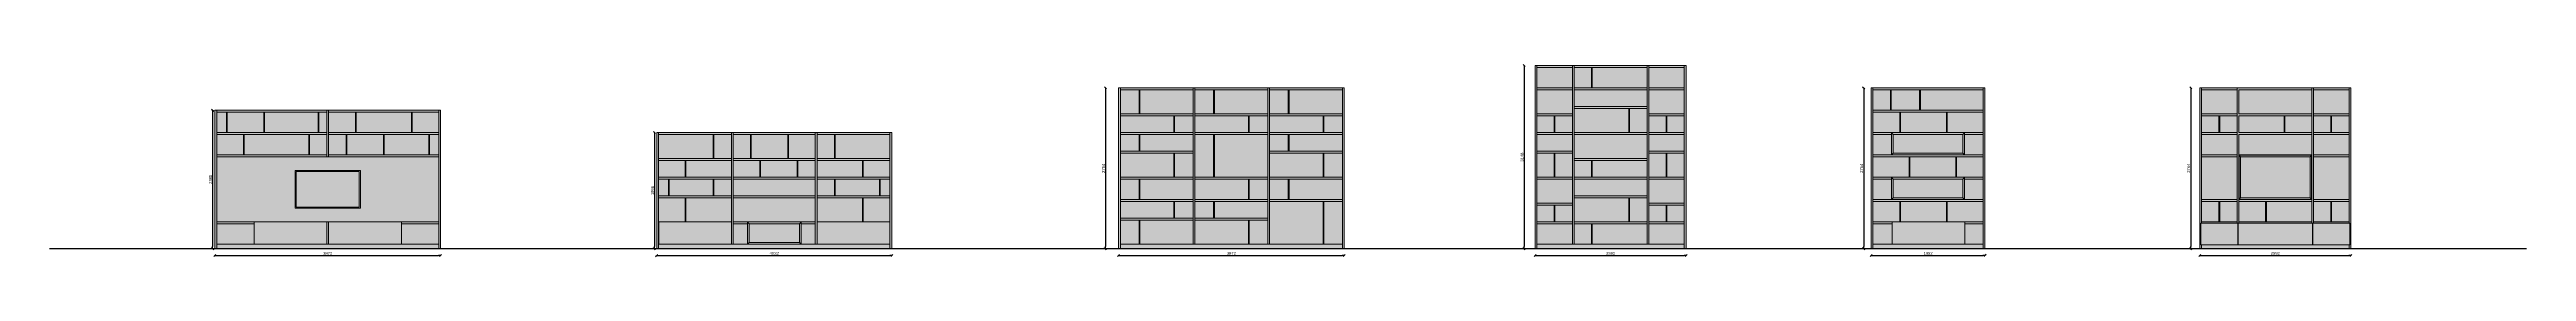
# Model space of a CAD drawing. Header units: inches. Extents: x -2150 to 187520, y -61540 to -22885.
# Drawn here: x -2150 to 40322, y -39096 to -35796 of the extents above; entities that cross this region are included whole.
import ezdxf

# ---------------------------------------------------------------- set-up
doc = ezdxf.new("R2010")
doc.units = ezdxf.units.IN
doc.header["$MEASUREMENT"] = 0
doc.layers.add('Linee arredi', color=3, linetype='Continuous', lineweight=20)
doc.layers.add('Retino arredi', color=7, linetype='Continuous', lineweight=0)
doc.layers.add('Quote', color=5, linetype='Continuous')
doc.styles.add('Arial', font='Arial.ttf')
doc.dimstyles.new('M&C_quote arredo', dxfattribs={"dimtxt": 50, "dimasz": 35.34668, "dimexe": 0, "dimexo": 0, "dimgap": 10, "dimtad": 1, "dimdec": 0, "dimtxsty": 'Arial', "dimblk": 'VW_SLASH', "dimcen": 0, "dimse1": 1, "dimse2": 1, "dimazin": 0, "dimtfac": 1, "dimtdec": 0, "dimtix": 1, "dimtmove": 0, "dimatfit": 0, "dimldrblk": 'VW_SLASH', "dimfxl": 0, "dimfxlon": 1, "dimfrac": 2, "dimtolj": 1, "dimarcsym": 0})

# ---------------------------------------------------------------- blocks, each defined once
blk = doc.blocks.new('VW_SLASH')
at = {"color": 0, "linetype": 'ByBlock', "lineweight": -2, "transparency": 16777216}
blk.add_line((0, 0), (-1, 0), dxfattribs=at)
at = {"color": 0, "linetype": 'Continuous', "lineweight": -2, "transparency": 16777216, "flags": 128}
blk.add_lwpolyline([(0.5, 0.5), (-0.5, -0.5)], dxfattribs=at)
blk = doc.blocks.new('*D25')
at = {"layer": 'Defpoints', "color": 0, "transparency": 16777216}
for p in [(684, -36582), (647, -38962), (684, -38962)]:
    blk.add_point(p, dxfattribs=at)
at = {"layer": 'Quote', "color": 0, "lineweight": -2, "transparency": 16777216}
blk.add_line((647, -36617), (647, -38926), dxfattribs=at)
at = {"layer": 'Quote', "color": 0, "lineweight": -2, "transparency": 16777216, "xscale": 35.3466796875, "yscale": 35.3466796875, "zscale": 35.3466796875}
for p, rotation in [((647, -36582), 90), ((647, -38962), 270)]:
    blk.add_blockref('VW_SLASH', p, dxfattribs=dict(at, rotation=rotation))
at = {"layer": 'Quote', "color": 0, "transparency": 16777216, "insert": (611, -37772), "char_height": 50, "attachment_point": 5, "rotation": 90, "style": 'Arial'}
blk.add_mtext('\\A1;2380', dxfattribs=at)
blk = doc.blocks.new('*D26')
at = {"layer": 'Defpoints', "color": 0, "transparency": 16777216}
for p in [(684, -38962), (4556, -38962), (4556, -39078)]:
    blk.add_point(p, dxfattribs=at)
at = {"layer": 'Quote', "color": 0, "lineweight": -2, "transparency": 16777216}
blk.add_line((720, -39078), (4521, -39078), dxfattribs=at)
at = {"layer": 'Quote', "color": 0, "lineweight": -2, "transparency": 16777216, "xscale": 35.3466796875, "yscale": 35.3466796875, "zscale": 35.3466796875, "rotation": 180}
blk.add_blockref('VW_SLASH', (684, -39078), dxfattribs=at)
at = {"layer": 'Quote', "color": 0, "lineweight": -2, "transparency": 16777216, "xscale": 35.3466796875, "yscale": 35.3466796875, "zscale": 35.3466796875}
blk.add_blockref('VW_SLASH', (4556, -39078), dxfattribs=at)
at = {"layer": 'Quote', "color": 0, "transparency": 16777216, "insert": (2620, -39043), "char_height": 50, "attachment_point": 5, "style": 'Arial'}
blk.add_mtext('\\A1;3872', dxfattribs=at)
blk = doc.blocks.new('TV')
at = {"layer": 'Retino arredi', "true_color": 0x969696}
h = blk.add_hatch(color=252, dxfattribs=at)
h.dxf.hatch_style = 1
h.paths.add_polyline_path([(-20, 20), (-1100, 20), (-1100, 630), (-20, 630)], flags=16)
h.paths.add_polyline_path([(-1120, 650), (0, 650), (0, 0), (-1120, 0)])
at = {"layer": 'Retino arredi', "true_color": 0xd2d2d2}
h = blk.add_hatch(color=254, dxfattribs=at)
h.dxf.hatch_style = 1
h.paths.add_polyline_path([(-20, 20), (-1100, 20), (-1100, 630), (-20, 630)])
at = {"layer": 'Linee arredi'}
for points in [[(-1120, 650), (0, 650), (0, 0), (-1120, 0)], [(-20, 20), (-1100, 20), (-1100, 630), (-20, 630)]]:
    blk.add_lwpolyline(points, close=True, dxfattribs=at)
blk = doc.blocks.new('*D37')
at = {"layer": 'Defpoints', "color": 0, "transparency": 16777216}
for p in [(16179, -36198), (15959, -38962), (16179, -38962)]:
    blk.add_point(p, dxfattribs=at)
at = {"layer": 'Quote', "color": 0, "lineweight": -2, "transparency": 16777216}
blk.add_line((15959, -36233), (15959, -38926), dxfattribs=at)
at = {"layer": 'Quote', "color": 0, "lineweight": -2, "transparency": 16777216, "xscale": 35.3466796875, "yscale": 35.3466796875, "zscale": 35.3466796875}
for p, rotation in [((15959, -36198), 90), ((15959, -38962), 270)]:
    blk.add_blockref('VW_SLASH', p, dxfattribs=dict(at, rotation=rotation))
at = {"layer": 'Quote', "color": 0, "transparency": 16777216, "insert": (15923, -37580), "char_height": 50, "attachment_point": 5, "rotation": 90, "style": 'Arial'}
blk.add_mtext('\\A1;2764', dxfattribs=at)
blk = doc.blocks.new('*D38')
at = {"layer": 'Defpoints', "color": 0, "transparency": 16777216}
for p in [(16179, -38962), (20051, -38962), (20051, -39078)]:
    blk.add_point(p, dxfattribs=at)
at = {"layer": 'Quote', "color": 0, "lineweight": -2, "transparency": 16777216}
blk.add_line((16215, -39078), (20016, -39078), dxfattribs=at)
at = {"layer": 'Quote', "color": 0, "lineweight": -2, "transparency": 16777216, "xscale": 35.3466796875, "yscale": 35.3466796875, "zscale": 35.3466796875, "rotation": 180}
blk.add_blockref('VW_SLASH', (16179, -39078), dxfattribs=at)
at = {"layer": 'Quote', "color": 0, "lineweight": -2, "transparency": 16777216, "xscale": 35.3466796875, "yscale": 35.3466796875, "zscale": 35.3466796875}
blk.add_blockref('VW_SLASH', (20051, -39078), dxfattribs=at)
at = {"layer": 'Quote', "color": 0, "transparency": 16777216, "insert": (18115, -39043), "char_height": 50, "attachment_point": 5, "style": 'Arial'}
blk.add_mtext('\\A1;3872', dxfattribs=at)
blk = doc.blocks.new('*D47')
at = {"layer": 'Defpoints', "color": 0, "transparency": 16777216}
for p in [(23322, -35814), (23135, -38962), (23322, -38962)]:
    blk.add_point(p, dxfattribs=at)
at = {"layer": 'Quote', "color": 0, "lineweight": -2, "transparency": 16777216}
blk.add_line((23135, -35849), (23135, -38926), dxfattribs=at)
at = {"layer": 'Quote', "color": 0, "lineweight": -2, "transparency": 16777216, "xscale": 35.3466796875, "yscale": 35.3466796875, "zscale": 35.3466796875}
for p, rotation in [((23135, -35814), 90), ((23135, -38962), 270)]:
    blk.add_blockref('VW_SLASH', p, dxfattribs=dict(at, rotation=rotation))
at = {"layer": 'Quote', "color": 0, "transparency": 16777216, "insert": (23099, -37388), "char_height": 50, "attachment_point": 5, "rotation": 90, "style": 'Arial'}
blk.add_mtext('\\A1;3148', dxfattribs=at)
blk = doc.blocks.new('*D48')
at = {"layer": 'Defpoints', "color": 0, "transparency": 16777216}
for p in [(23322, -38962), (25914, -38962), (25914, -39078)]:
    blk.add_point(p, dxfattribs=at)
at = {"layer": 'Quote', "color": 0, "lineweight": -2, "transparency": 16777216}
blk.add_line((23357, -39078), (25878, -39078), dxfattribs=at)
at = {"layer": 'Quote', "color": 0, "lineweight": -2, "transparency": 16777216, "xscale": 35.3466796875, "yscale": 35.3466796875, "zscale": 35.3466796875, "rotation": 180}
blk.add_blockref('VW_SLASH', (23322, -39078), dxfattribs=at)
at = {"layer": 'Quote', "color": 0, "lineweight": -2, "transparency": 16777216, "xscale": 35.3466796875, "yscale": 35.3466796875, "zscale": 35.3466796875}
blk.add_blockref('VW_SLASH', (25914, -39078), dxfattribs=at)
at = {"layer": 'Quote', "color": 0, "transparency": 16777216, "insert": (24618, -39043), "char_height": 50, "attachment_point": 5, "style": 'Arial'}
blk.add_mtext('\\A1;2592', dxfattribs=at)
blk = doc.blocks.new('*D58')
at = {"layer": 'Defpoints', "color": 0, "transparency": 16777216}
for p in [(29085, -36198), (28957, -38962), (29085, -38962)]:
    blk.add_point(p, dxfattribs=at)
at = {"layer": 'Quote', "color": 0, "lineweight": -2, "transparency": 16777216}
blk.add_line((28957, -36233), (28957, -38926), dxfattribs=at)
at = {"layer": 'Quote', "color": 0, "lineweight": -2, "transparency": 16777216, "xscale": 35.3466796875, "yscale": 35.3466796875, "zscale": 35.3466796875}
for p, rotation in [((28957, -36198), 90), ((28957, -38962), 270)]:
    blk.add_blockref('VW_SLASH', p, dxfattribs=dict(at, rotation=rotation))
at = {"layer": 'Quote', "color": 0, "transparency": 16777216, "insert": (28922, -37580), "char_height": 50, "attachment_point": 5, "rotation": 90, "style": 'Arial'}
blk.add_mtext('\\A1;2764', dxfattribs=at)
blk = doc.blocks.new('*D59')
at = {"layer": 'Defpoints', "color": 0, "transparency": 16777216}
for p in [(29085, -38962), (31037, -38962), (31037, -39078)]:
    blk.add_point(p, dxfattribs=at)
at = {"layer": 'Quote', "color": 0, "lineweight": -2, "transparency": 16777216}
blk.add_line((29120, -39078), (31001, -39078), dxfattribs=at)
at = {"layer": 'Quote', "color": 0, "lineweight": -2, "transparency": 16777216, "xscale": 35.3466796875, "yscale": 35.3466796875, "zscale": 35.3466796875, "rotation": 180}
blk.add_blockref('VW_SLASH', (29085, -39078), dxfattribs=at)
at = {"layer": 'Quote', "color": 0, "lineweight": -2, "transparency": 16777216, "xscale": 35.3466796875, "yscale": 35.3466796875, "zscale": 35.3466796875}
blk.add_blockref('VW_SLASH', (31037, -39078), dxfattribs=at)
at = {"layer": 'Quote', "color": 0, "transparency": 16777216, "insert": (30061, -39043), "char_height": 50, "attachment_point": 5, "style": 'Arial'}
blk.add_mtext('\\A1;1952', dxfattribs=at)
blk = doc.blocks.new('*D65')
at = {"layer": 'Defpoints', "color": 0, "transparency": 16777216}
for p in [(34603, -36198), (34566, -38962), (34603, -38962)]:
    blk.add_point(p, dxfattribs=at)
at = {"layer": 'Quote', "color": 0, "lineweight": -2, "transparency": 16777216}
blk.add_line((34566, -36233), (34566, -38926), dxfattribs=at)
at = {"layer": 'Quote', "color": 0, "lineweight": -2, "transparency": 16777216, "xscale": 35.3466796875, "yscale": 35.3466796875, "zscale": 35.3466796875}
for p, rotation in [((34566, -36198), 90), ((34566, -38962), 270)]:
    blk.add_blockref('VW_SLASH', p, dxfattribs=dict(at, rotation=rotation))
at = {"layer": 'Quote', "color": 0, "transparency": 16777216, "insert": (34530, -37580), "char_height": 50, "attachment_point": 5, "rotation": 90, "style": 'Arial'}
blk.add_mtext('\\A1;2764', dxfattribs=at)
blk = doc.blocks.new('*D66')
at = {"layer": 'Defpoints', "color": 0, "transparency": 16777216}
for p in [(34719, -38962), (37311, -38962), (37311, -39078)]:
    blk.add_point(p, dxfattribs=at)
at = {"layer": 'Quote', "color": 0, "lineweight": -2, "transparency": 16777216}
blk.add_line((34755, -39078), (37276, -39078), dxfattribs=at)
at = {"layer": 'Quote', "color": 0, "lineweight": -2, "transparency": 16777216, "xscale": 35.3466796875, "yscale": 35.3466796875, "zscale": 35.3466796875, "rotation": 180}
blk.add_blockref('VW_SLASH', (34719, -39078), dxfattribs=at)
at = {"layer": 'Quote', "color": 0, "lineweight": -2, "transparency": 16777216, "xscale": 35.3466796875, "yscale": 35.3466796875, "zscale": 35.3466796875}
blk.add_blockref('VW_SLASH', (37311, -39078), dxfattribs=at)
at = {"layer": 'Quote', "color": 0, "transparency": 16777216, "insert": (36015, -39043), "char_height": 50, "attachment_point": 5, "style": 'Arial'}
blk.add_mtext('\\A1;2592', dxfattribs=at)
blk = doc.blocks.new('*D221')
at = {"layer": 'Defpoints', "color": 0, "transparency": 16777216}
for p in [(8261, -36966), (8224, -38962), (8261, -38962)]:
    blk.add_point(p, dxfattribs=at)
at = {"layer": 'Quote', "color": 0, "lineweight": -2, "transparency": 16777216}
blk.add_line((8224, -37001), (8224, -38926), dxfattribs=at)
at = {"layer": 'Quote', "color": 0, "lineweight": -2, "transparency": 16777216, "xscale": 35.3466796875, "yscale": 35.3466796875, "zscale": 35.3466796875}
for p, rotation in [((8224, -36966), 90), ((8224, -38962), 270)]:
    blk.add_blockref('VW_SLASH', p, dxfattribs=dict(at, rotation=rotation))
at = {"layer": 'Quote', "color": 0, "transparency": 16777216, "insert": (8188, -37964), "char_height": 50, "attachment_point": 5, "rotation": 90, "style": 'Arial'}
blk.add_mtext('\\A1;1996', dxfattribs=at)
blk = doc.blocks.new('*D222')
at = {"layer": 'Defpoints', "color": 0, "transparency": 16777216}
for p in [(8261, -38962), (12293, -38962), (12293, -39078)]:
    blk.add_point(p, dxfattribs=at)
at = {"layer": 'Quote', "color": 0, "lineweight": -2, "transparency": 16777216}
blk.add_line((8296, -39078), (12258, -39078), dxfattribs=at)
at = {"layer": 'Quote', "color": 0, "lineweight": -2, "transparency": 16777216, "xscale": 35.3466796875, "yscale": 35.3466796875, "zscale": 35.3466796875, "rotation": 180}
blk.add_blockref('VW_SLASH', (8261, -39078), dxfattribs=at)
at = {"layer": 'Quote', "color": 0, "lineweight": -2, "transparency": 16777216, "xscale": 35.3466796875, "yscale": 35.3466796875, "zscale": 35.3466796875}
blk.add_blockref('VW_SLASH', (12293, -39078), dxfattribs=at)
at = {"layer": 'Quote', "color": 0, "transparency": 16777216, "insert": (10277, -39043), "char_height": 50, "attachment_point": 5, "style": 'Arial'}
blk.add_mtext('\\A1;4032', dxfattribs=at)

msp = doc.modelspace()

# ---------------------------------------------------------------- hatches: boundary and pattern name
at = {"layer": 'Retino arredi'}
h = msp.add_hatch(color=256, dxfattribs=at)
h.dxf.hatch_style = 1
h.paths.add_polyline_path([(25881.7, -38533.6), (25273.7, -38533.6), (25273.7, -38885.6), (25881.7, -38885.6)], flags=16)
h.paths.add_polyline_path([(25273.7, -38213.6), (25881.7, -38213.6), (25881.7, -38501.6), (25273.7, -38501.6)], flags=16)
h.paths.add_polyline_path([(25881.7, -37765.6), (25273.7, -37765.6), (25273.7, -38181.6), (25881.7, -38181.6)], flags=16)
h.paths.add_polyline_path([(25273.7, -37317.6), (25881.7, -37317.6), (25881.7, -37733.6), (25273.7, -37733.6)], flags=16)
h.paths.add_polyline_path([(25881.7, -36997.6), (25273.7, -36997.6), (25273.7, -37285.6), (25881.7, -37285.6)], flags=16)
h.paths.add_polyline_path([(25273.7, -36677.6), (25881.7, -36677.6), (25881.7, -36965.6), (25273.7, -36965.6)], flags=16)
h.paths.add_polyline_path([(25881.7, -36229.6), (25273.7, -36229.6), (25273.7, -36645.6), (25881.7, -36645.6)], flags=16)
h.paths.add_polyline_path([(25273.7, -35845.6), (25881.7, -35845.6), (25881.7, -36197.6), (25273.7, -36197.6)], flags=16)
h.paths.add_polyline_path([(25241.7, -38533.6), (23993.7, -38533.6), (23993.7, -38885.6), (25241.7, -38885.6)], flags=16)
h.paths.add_polyline_path([(23993.7, -38085.6), (25241.7, -38085.6), (25241.7, -38501.6), (23993.7, -38501.6)], flags=16)
h.paths.add_polyline_path([(25241.7, -37765.6), (23993.7, -37765.6), (23993.7, -38053.6), (25241.7, -38053.6)], flags=16)
h.paths.add_polyline_path([(23993.7, -37445.6), (25241.7, -37445.6), (25241.7, -37733.6), (23993.7, -37733.6)], flags=16)
h.paths.add_polyline_path([(25241.7, -36997.6), (23993.7, -36997.6), (23993.7, -37413.6), (25241.7, -37413.6)], flags=16)
h.paths.add_polyline_path([(23993.7, -36549.6), (25241.7, -36549.6), (25241.7, -36965.6), (23993.7, -36965.6)], flags=16)
h.paths.add_polyline_path([(25241.7, -36229.6), (23993.7, -36229.6), (23993.7, -36517.6), (25241.7, -36517.6)], flags=16)
h.paths.add_polyline_path([(23993.7, -35845.6), (25241.7, -35845.6), (25241.7, -36197.6), (23993.7, -36197.6)], flags=16)
h.paths.add_polyline_path([(23961.7, -38533.6), (23353.7, -38533.6), (23353.7, -38885.6), (23961.7, -38885.6)], flags=16)
h.paths.add_polyline_path([(23353.7, -38213.6), (23961.7, -38213.6), (23961.7, -38501.6), (23353.7, -38501.6)], flags=16)
h.paths.add_polyline_path([(23961.7, -37765.6), (23353.7, -37765.6), (23353.7, -38181.6), (23961.7, -38181.6)], flags=16)
h.paths.add_polyline_path([(23353.7, -37317.6), (23961.7, -37317.6), (23961.7, -37733.6), (23353.7, -37733.6)], flags=16)
h.paths.add_polyline_path([(23961.7, -36997.6), (23353.7, -36997.6), (23353.7, -37285.6), (23961.7, -37285.6)], flags=16)
h.paths.add_polyline_path([(23353.7, -36677.6), (23961.7, -36677.6), (23961.7, -36965.6), (23353.7, -36965.6)], flags=16)
h.paths.add_polyline_path([(23961.7, -36229.6), (23353.7, -36229.6), (23353.7, -36645.6), (23961.7, -36645.6)], flags=16)
h.paths.add_polyline_path([(23353.7, -35845.6), (23961.7, -35845.6), (23961.7, -36197.6), (23353.7, -36197.6)], flags=16)
h.paths.add_polyline_path([(25913.7, -38961.6), (23321.7, -38961.6), (23321.7, -35813.6), (25913.7, -35813.6)])
h = msp.add_hatch(color=254, dxfattribs=at)
h.dxf.hatch_style = 1
h.paths.add_polyline_path([(25881.7, -38533.6), (25273.7, -38533.6), (25273.7, -38885.6), (25881.7, -38885.6)])
h.paths.add_polyline_path([(25273.7, -38213.6), (25881.7, -38213.6), (25881.7, -38501.6), (25273.7, -38501.6)])
h.paths.add_polyline_path([(25881.7, -37765.6), (25273.7, -37765.6), (25273.7, -38181.6), (25881.7, -38181.6)])
h.paths.add_polyline_path([(25273.7, -37317.6), (25881.7, -37317.6), (25881.7, -37733.6), (25273.7, -37733.6)])
h.paths.add_polyline_path([(25881.7, -36997.6), (25273.7, -36997.6), (25273.7, -37285.6), (25881.7, -37285.6)])
h.paths.add_polyline_path([(25273.7, -36677.6), (25881.7, -36677.6), (25881.7, -36965.6), (25273.7, -36965.6)])
h.paths.add_polyline_path([(25881.7, -36229.6), (25273.7, -36229.6), (25273.7, -36645.6), (25881.7, -36645.6)])
h.paths.add_polyline_path([(25273.7, -35845.6), (25881.7, -35845.6), (25881.7, -36197.6), (25273.7, -36197.6)])
h.paths.add_polyline_path([(25241.7, -38533.6), (23993.7, -38533.6), (23993.7, -38885.6), (25241.7, -38885.6)])
h.paths.add_polyline_path([(23993.7, -38085.6), (25241.7, -38085.6), (25241.7, -38501.6), (23993.7, -38501.6)])
h.paths.add_polyline_path([(25241.7, -37765.6), (23993.7, -37765.6), (23993.7, -38053.6), (25241.7, -38053.6)])
h.paths.add_polyline_path([(23993.7, -37445.6), (25241.7, -37445.6), (25241.7, -37733.6), (23993.7, -37733.6)])
h.paths.add_polyline_path([(25241.7, -36997.6), (23993.7, -36997.6), (23993.7, -37413.6), (25241.7, -37413.6)])
h.paths.add_polyline_path([(23993.7, -36549.6), (25241.7, -36549.6), (25241.7, -36965.6), (23993.7, -36965.6)])
h.paths.add_polyline_path([(25241.7, -36229.6), (23993.7, -36229.6), (23993.7, -36517.6), (25241.7, -36517.6)])
h.paths.add_polyline_path([(23993.7, -35845.6), (25241.7, -35845.6), (25241.7, -36197.6), (23993.7, -36197.6)])
h.paths.add_polyline_path([(23961.7, -38533.6), (23353.7, -38533.6), (23353.7, -38885.6), (23961.7, -38885.6)])
h.paths.add_polyline_path([(23353.7, -38213.6), (23961.7, -38213.6), (23961.7, -38501.6), (23353.7, -38501.6)])
h.paths.add_polyline_path([(23961.7, -37765.6), (23353.7, -37765.6), (23353.7, -38181.6), (23961.7, -38181.6)])
h.paths.add_polyline_path([(23353.7, -37317.6), (23961.7, -37317.6), (23961.7, -37733.6), (23353.7, -37733.6)])
h.paths.add_polyline_path([(23961.7, -36997.6), (23353.7, -36997.6), (23353.7, -37285.6), (23961.7, -37285.6)])
h.paths.add_polyline_path([(23353.7, -36677.6), (23961.7, -36677.6), (23961.7, -36965.6), (23353.7, -36965.6)])
h.paths.add_polyline_path([(23961.7, -36229.6), (23353.7, -36229.6), (23353.7, -36645.6), (23961.7, -36645.6)])
h.paths.add_polyline_path([(23353.7, -35845.6), (23961.7, -35845.6), (23961.7, -36197.6), (23353.7, -36197.6)])
h = msp.add_hatch(color=256, dxfattribs=at)
h.dxf.hatch_style = 1
h.paths.add_polyline_path([(16211.3, -38469.6), (17459.3, -38469.6), (17459.3, -38885.6), (16211.3, -38885.6)], flags=16)
h.paths.add_polyline_path([(16211.3, -38149.6), (17459.3, -38149.6), (17459.3, -38437.6), (16211.3, -38437.6)], flags=16)
h.paths.add_polyline_path([(17491.3, -38469.6), (18739.3, -38469.6), (18739.3, -38885.6), (17491.3, -38885.6)], flags=16)
h.paths.add_polyline_path([(17459.3, -37765.6), (16211.3, -37765.6), (16211.3, -38117.6), (17459.3, -38117.6)], flags=16)
h.paths.add_polyline_path([(16211.3, -37317.6), (17459.3, -37317.6), (17459.3, -37733.6), (16211.3, -37733.6)], flags=16)
h.paths.add_polyline_path([(17459.3, -36997.6), (16211.3, -36997.6), (16211.3, -37285.6), (17459.3, -37285.6)], flags=16)
h.paths.add_polyline_path([(16211.3, -36677.6), (17459.3, -36677.6), (17459.3, -36965.6), (16211.3, -36965.6)], flags=16)
h.paths.add_polyline_path([(17459.3, -36229.6), (16211.3, -36229.6), (16211.3, -36645.6), (17459.3, -36645.6)], flags=16)
h.paths.add_polyline_path([(17491.3, -38149.6), (18739.3, -38149.6), (18739.3, -38437.6), (17491.3, -38437.6)], flags=16)
h.paths.add_polyline_path([(18739.3, -37765.6), (17491.3, -37765.6), (17491.3, -38117.6), (18739.3, -38117.6)], flags=16)
h.paths.add_polyline_path([(17491.3, -36998), (18739.3, -36998), (18739.3, -37733.6), (17491.3, -37733.6)], flags=16)
h.paths.add_polyline_path([(17491.3, -36677.6), (18739.3, -36677.6), (18739.3, -36965.6), (17491.3, -36965.6)], flags=16)
h.paths.add_polyline_path([(18739.3, -36229.6), (17491.3, -36229.6), (17491.3, -36645.6), (18739.3, -36645.6)], flags=16)
h.paths.add_polyline_path([(18771.3, -38149.6), (20019.3, -38149.6), (20019.3, -38885.6), (18771.3, -38885.6)], flags=16)
h.paths.add_polyline_path([(20019.3, -37765.6), (18771.3, -37765.6), (18771.3, -38117.6), (20019.3, -38117.6)], flags=16)
h.paths.add_polyline_path([(18771.3, -37317.6), (20019.3, -37317.6), (20019.3, -37733.6), (18771.3, -37733.6)], flags=16)
h.paths.add_polyline_path([(20019.3, -36997.6), (18771.3, -36997.6), (18771.3, -37285.6), (20019.3, -37285.6)], flags=16)
h.paths.add_polyline_path([(18771.3, -36677.6), (20019.3, -36677.6), (20019.3, -36965.6), (18771.3, -36965.6)], flags=16)
h.paths.add_polyline_path([(20019.3, -36229.6), (18771.3, -36229.6), (18771.3, -36645.6), (20019.3, -36645.6)], flags=16)
h.paths.add_polyline_path([(16179.3, -38961.6), (20051.3, -38961.6), (20051.3, -36197.6), (16179.3, -36197.6)])
h = msp.add_hatch(color=254, dxfattribs=at)
h.dxf.hatch_style = 1
h.paths.add_polyline_path([(16211.3, -38469.6), (17459.3, -38469.6), (17459.3, -38885.6), (16211.3, -38885.6)])
h.paths.add_polyline_path([(16211.3, -38149.6), (17459.3, -38149.6), (17459.3, -38437.6), (16211.3, -38437.6)])
h.paths.add_polyline_path([(17491.3, -38469.6), (18739.3, -38469.6), (18739.3, -38885.6), (17491.3, -38885.6)])
h.paths.add_polyline_path([(17459.3, -37765.6), (16211.3, -37765.6), (16211.3, -38117.6), (17459.3, -38117.6)])
h.paths.add_polyline_path([(16211.3, -37317.6), (17459.3, -37317.6), (17459.3, -37733.6), (16211.3, -37733.6)])
h.paths.add_polyline_path([(17459.3, -36997.6), (16211.3, -36997.6), (16211.3, -37285.6), (17459.3, -37285.6)])
h.paths.add_polyline_path([(16211.3, -36677.6), (17459.3, -36677.6), (17459.3, -36965.6), (16211.3, -36965.6)])
h.paths.add_polyline_path([(17459.3, -36229.6), (16211.3, -36229.6), (16211.3, -36645.6), (17459.3, -36645.6)])
h.paths.add_polyline_path([(17491.3, -38149.6), (18739.3, -38149.6), (18739.3, -38437.6), (17491.3, -38437.6)])
h.paths.add_polyline_path([(18739.3, -37765.6), (17491.3, -37765.6), (17491.3, -38117.6), (18739.3, -38117.6)])
h.paths.add_polyline_path([(17491.3, -36998), (18739.3, -36998), (18739.3, -37733.6), (17491.3, -37733.6)])
h.paths.add_polyline_path([(17491.3, -36677.6), (18739.3, -36677.6), (18739.3, -36965.6), (17491.3, -36965.6)])
h.paths.add_polyline_path([(18739.3, -36229.6), (17491.3, -36229.6), (17491.3, -36645.6), (18739.3, -36645.6)])
h.paths.add_polyline_path([(18771.3, -38149.6), (20019.3, -38149.6), (20019.3, -38885.6), (18771.3, -38885.6)])
h.paths.add_polyline_path([(20019.3, -37765.6), (18771.3, -37765.6), (18771.3, -38117.6), (20019.3, -38117.6)])
h.paths.add_polyline_path([(18771.3, -37317.6), (20019.3, -37317.6), (20019.3, -37733.6), (18771.3, -37733.6)])
h.paths.add_polyline_path([(20019.3, -36997.6), (18771.3, -36997.6), (18771.3, -37285.6), (20019.3, -37285.6)])
h.paths.add_polyline_path([(18771.3, -36677.6), (20019.3, -36677.6), (20019.3, -36965.6), (18771.3, -36965.6)])
h.paths.add_polyline_path([(20019.3, -36229.6), (18771.3, -36229.6), (18771.3, -36645.6), (20019.3, -36645.6)])
h = msp.add_hatch(color=256, dxfattribs=at)
h.dxf.hatch_style = 1
h.paths.add_polyline_path([(31004.7, -36581.6), (29116.7, -36581.6), (29116.7, -36229.6), (31004.7, -36229.6)], flags=16)
h.paths.add_polyline_path([(31004.7, -36997.6), (30684.7, -36997.6), (30684.7, -37349.6), (31004.7, -37349.6)], flags=16)
h.paths.add_polyline_path([(29116.7, -36965.6), (31004.7, -36965.6), (31004.7, -36613.6), (29116.7, -36613.6)], flags=16)
h.paths.add_polyline_path([(29116.7, -37349.6), (29436.7, -37349.6), (29436.7, -36997.6), (29116.7, -36997.6)], flags=16)
h.paths.add_polyline_path([(31004.7, -37733.6), (29116.7, -37733.6), (29116.7, -37381.6), (31004.7, -37381.6)], flags=16)
h.paths.add_polyline_path([(30684.7, -37765.6), (31004.7, -37765.6), (31004.7, -38117.6), (30684.7, -38117.6)], flags=16)
h.paths.add_polyline_path([(29116.7, -38117.6), (29436.7, -38117.6), (29436.7, -37765.6), (29116.7, -37765.6)], flags=16)
h.paths.add_polyline_path([(31004.7, -38501.6), (29116.7, -38501.6), (29116.7, -38149.6), (31004.7, -38149.6)], flags=16)
h.paths.add_polyline_path([(30692.2, -38885.6), (31004.7, -38885.6), (31004.7, -38533.6), (30692.2, -38533.6)], flags=16)
h.paths.add_polyline_path([(29446.2, -38533.6), (29116.7, -38533.6), (29116.7, -38885.6), (29446.2, -38885.6)], flags=16)
h.paths.add_polyline_path([(30692.2, -38885.6), (29446.2, -38885.6), (29446.2, -38503.6), (30692.2, -38503.6)], flags=16)
h.paths.add_polyline_path([(30684.7, -37349.6), (29436.7, -37349.6), (29436.7, -36965.6), (30684.7, -36965.6)], flags=16)
h.paths.add_polyline_path([(29436.7, -38117.6), (30684.7, -38117.6), (30684.7, -37733.6), (29436.7, -37733.6)], flags=16)
h.paths.add_polyline_path([(29084.7, -36197.6), (31036.7, -36197.6), (31036.7, -38961.6), (29084.7, -38961.6)])
h = msp.add_hatch(color=254, dxfattribs=at)
h.dxf.hatch_style = 1
h.paths.add_polyline_path([(30692.2, -38885.6), (31004.7, -38885.6), (31004.7, -38533.6), (30692.2, -38533.6)])
h.paths.add_polyline_path([(31004.7, -36581.6), (29116.7, -36581.6), (29116.7, -36229.6), (31004.7, -36229.6)])
h.paths.add_polyline_path([(31004.7, -36997.6), (30684.7, -36997.6), (30684.7, -37349.6), (31004.7, -37349.6)])
h.paths.add_polyline_path([(29116.7, -36965.6), (31004.7, -36965.6), (31004.7, -36613.6), (29116.7, -36613.6)])
h.paths.add_polyline_path([(31004.7, -37733.6), (29116.7, -37733.6), (29116.7, -37381.6), (31004.7, -37381.6)])
h.paths.add_polyline_path([(30684.7, -37765.6), (31004.7, -37765.6), (31004.7, -38117.6), (30684.7, -38117.6)])
h.paths.add_polyline_path([(31004.7, -38501.6), (29116.7, -38501.6), (29116.7, -38149.6), (31004.7, -38149.6)])
h.paths.add_polyline_path([(29116.7, -37349.6), (29436.7, -37349.6), (29436.7, -36997.6), (29116.7, -36997.6)])
h.paths.add_polyline_path([(29116.7, -38117.6), (29436.7, -38117.6), (29436.7, -37765.6), (29116.7, -37765.6)])
h.paths.add_polyline_path([(29446.2, -38533.6), (29116.7, -38533.6), (29116.7, -38885.6), (29446.2, -38885.6)])
h = msp.add_hatch(color=256, dxfattribs=at)
h.dxf.hatch_style = 1
h.paths.add_polyline_path([(35359.3, -38149.6), (34751.3, -38149.6), (34751.3, -38501.6), (35359.3, -38501.6)], flags=16)
h.paths.add_polyline_path([(34751.3, -37381.6), (35359.3, -37381.6), (35359.3, -38117.6), (34751.3, -38117.6)], flags=16)
h.paths.add_polyline_path([(35359.3, -36997.6), (34751.3, -36997.6), (34751.3, -37349.6), (35359.3, -37349.6)], flags=16)
h.paths.add_polyline_path([(35371.3, -38521.6), (34739.3, -38521.6), (34739.3, -38897.6), (35371.3, -38897.6)], flags=16)
h.paths.add_polyline_path([(34751.3, -36677.6), (35359.3, -36677.6), (35359.3, -36965.6), (34751.3, -36965.6)], flags=16)
h.paths.add_polyline_path([(36671.3, -38149.6), (37279.3, -38149.6), (37279.3, -38501.6), (36671.3, -38501.6)], flags=16)
h.paths.add_polyline_path([(37279.3, -37381.6), (36671.3, -37381.6), (36671.3, -38117.6), (37279.3, -38117.6)], flags=16)
h.paths.add_polyline_path([(36671.3, -36997.6), (37279.3, -36997.6), (37279.3, -37349.6), (36671.3, -37349.6)], flags=16)
h.paths.add_polyline_path([(36651.3, -38521.6), (35379.3, -38521.6), (35379.3, -38897.6), (36651.3, -38897.6)], flags=16)
h.paths.add_polyline_path([(36659.3, -38521.6), (37291.3, -38521.6), (37291.3, -38897.6), (36659.3, -38897.6)], flags=16)
h.paths.add_polyline_path([(35391.3, -38149.6), (36639.3, -38149.6), (36639.3, -38501.6), (35391.3, -38501.6)], flags=16)
h.paths.add_polyline_path([(36639.3, -37349.6), (35391.3, -37349.6), (35391.3, -38117.6), (36639.3, -38117.6)], flags=16)
h.paths.add_polyline_path([(35391.3, -36997.6), (36639.3, -36997.6), (36639.3, -37349.6), (35391.3, -37349.6)], flags=16)
h.paths.add_polyline_path([(36639.3, -36965.6), (35391.3, -36965.6), (35391.3, -36677.6), (36639.3, -36677.6)], flags=16)
h.paths.add_polyline_path([(37279.3, -36677.6), (36671.3, -36677.6), (36671.3, -36965.6), (37279.3, -36965.6)], flags=16)
h.paths.add_polyline_path([(36671.3, -36229.6), (37279.3, -36229.6), (37279.3, -36645.6), (36671.3, -36645.6)], flags=16)
h.paths.add_polyline_path([(35391.3, -36645.6), (36639.3, -36645.6), (36639.3, -36229.6), (35391.3, -36229.6)], flags=16)
h.paths.add_polyline_path([(34751.3, -36229.6), (35359.3, -36229.6), (35359.3, -36645.6), (34751.3, -36645.6)], flags=16)
h.paths.add_polyline_path([(34719.3, -36197.6), (37311.3, -36197.6), (37311.3, -38961.6), (34719.3, -38961.6)])
h = msp.add_hatch(color=254, dxfattribs=at)
h.dxf.hatch_style = 1
h.paths.add_polyline_path([(35359.3, -38149.6), (34751.3, -38149.6), (34751.3, -38501.6), (35359.3, -38501.6)])
h.paths.add_polyline_path([(37279.3, -36229.6), (36671.3, -36229.6), (36671.3, -36229.6), (36671.3, -36645.6), (37279.3, -36645.6)])
h.paths.add_polyline_path([(37279.3, -36677.6), (36671.3, -36677.6), (36671.3, -36965.6), (37279.3, -36965.6)])
h.paths.add_polyline_path([(37279.3, -36997.6), (36671.3, -36997.6), (36671.3, -36997.6), (36671.3, -37349.6), (37279.3, -37349.6)])
h.paths.add_polyline_path([(36671.3, -37381.6), (36671.3, -38117.6), (37279.3, -38117.6), (37279.3, -37381.6), (37279.3, -37381.6)])
h.paths.add_polyline_path([(36639.3, -36997.6), (35391.3, -36997.6), (35391.3, -37349.6), (36639.3, -37349.6)])
h.paths.add_polyline_path([(36639.3, -36677.6), (35391.3, -36677.6), (35391.3, -36965.6), (36639.3, -36965.6)])
h.paths.add_polyline_path([(36639.3, -36229.6), (35391.3, -36229.6), (35391.3, -36645.6), (36639.3, -36645.6)])
h.paths.add_polyline_path([(35359.3, -36229.6), (34751.3, -36229.6), (34751.3, -36645.6), (35359.3, -36645.6)])
h.paths.add_polyline_path([(35359.3, -36677.6), (34751.3, -36677.6), (34751.3, -36965.6), (35359.3, -36965.6)])
h.paths.add_polyline_path([(35359.3, -36997.6), (34751.3, -36997.6), (34751.3, -37349.6), (35359.3, -37349.6)])
h.paths.add_polyline_path([(35359.3, -37381.6), (35359.3, -37381.6), (34751.3, -37381.6), (34751.3, -38117.6), (35359.3, -38117.6)])
h.paths.add_polyline_path([(36639.3, -38149.6), (35391.3, -38149.6), (35391.3, -38501.6), (36639.3, -38501.6)])
h.paths.add_polyline_path([(37279.3, -38149.6), (36671.3, -38149.6), (36671.3, -38501.6), (37279.3, -38501.6)])
h = msp.add_hatch(color=256, dxfattribs=at)
h.dxf.hatch_style = 1
h.paths.add_polyline_path([(1356.4, -38533.6), (716.4, -38533.6), (716.4, -38885.6), (1356.4, -38885.6)], flags=16)
h.paths.add_polyline_path([(2604.4, -38501.6), (1356.4, -38501.6), (1356.4, -38885.6), (2604.4, -38885.6)], flags=16)
h.paths.add_polyline_path([(3884.4, -38885.6), (2636.4, -38885.6), (2636.4, -38501.6), (3884.4, -38501.6)], flags=16)
h.paths.add_polyline_path([(4524.4, -38885.6), (3884.4, -38885.6), (3884.4, -38533.6), (4524.4, -38533.6)], flags=16)
h.paths.add_polyline_path([(4524.4, -36998.3), (2636.4, -36998.3), (2636.4, -37349.6), (4524.4, -37349.6)], flags=16)
h.paths.add_polyline_path([(2636.4, -36613.6), (4524.4, -36613.6), (4524.4, -36965.6), (2636.4, -36965.6)], flags=16)
h.paths.add_polyline_path([(2604.3, -36965.6), (716.4, -36965.6), (716.4, -36613.6), (2604.3, -36613.6)], flags=16)
h.paths.add_polyline_path([(716.4, -36998.3), (2604.3, -36998.3), (2604.3, -37349.6), (716.4, -37349.6)], flags=16)
h.paths.add_polyline_path([(4524.4, -37381.6), (716.4, -37381.6), (716.4, -38501.6), (4524.4, -38501.6)], flags=16)
h.paths.add_polyline_path([(684.4, -38961.6), (4556.4, -38961.6), (4556.4, -36581.6), (684.4, -36581.6)])
h = msp.add_hatch(color=254, dxfattribs=at)
h.dxf.hatch_style = 1
h.paths.add_polyline_path([(4524.4, -36998.3), (2636.4, -36998.3), (2636.4, -37349.6), (4524.4, -37349.6)])
h.paths.add_polyline_path([(2636.4, -36613.6), (4524.4, -36613.6), (4524.4, -36965.6), (2636.4, -36965.6)])
h.paths.add_polyline_path([(2604.3, -36965.6), (716.4, -36965.6), (716.4, -36613.6), (2604.3, -36613.6)])
h.paths.add_polyline_path([(716.4, -36998.3), (2604.3, -36998.3), (2604.3, -37349.6), (716.4, -37349.6)])
h.paths.add_polyline_path([(4524.4, -38885.6), (3884.4, -38885.6), (3884.4, -38533.6), (4524.4, -38533.6)])
h.paths.add_polyline_path([(1356.4, -38533.6), (716.4, -38533.6), (716.4, -38885.6), (1356.4, -38885.6)])
h = msp.add_hatch(color=256, dxfattribs=at)
h.dxf.hatch_style = 1
h.paths.add_polyline_path([(12261, -37733.6), (11013, -37733.6), (11013, -37446.3), (12261, -37446.3)], flags=16)
h.paths.add_polyline_path([(11013, -38053.6), (12261, -38053.6), (12261, -37765.6), (11013, -37765.6)], flags=16)
h.paths.add_polyline_path([(12261, -38501.6), (11013, -38501.6), (11013, -38085.6), (12261, -38085.6)], flags=16)
h.paths.add_polyline_path([(11013, -38885.6), (12259, -38885.6), (12259, -38503.6), (11013, -38503.6)], flags=16)
h.paths.add_polyline_path([(9820, -38533.6), (9573, -38533.6), (9573, -38885.6), (9820, -38885.6)], flags=16)
h.paths.add_polyline_path([(10736, -38885.6), (9820, -38885.6), (9820, -38501.6), (10736, -38501.6)], flags=16)
h.paths.add_polyline_path([(10981, -38533.6), (10736, -38533.6), (10736, -38885.6), (10981, -38885.6)], flags=16)
h.paths.add_polyline_path([(9573, -38085.6), (10981, -38085.6), (10981, -38501.6), (9573, -38501.6)], flags=16)
h.paths.add_polyline_path([(10981, -37765.6), (9573, -37765.6), (9573, -38053.6), (10981, -38053.6)], flags=16)
h.paths.add_polyline_path([(9573, -37446.3), (10981, -37446.3), (10981, -37733.6), (9573, -37733.6)], flags=16)
h.paths.add_polyline_path([(8293, -37733.6), (9541, -37733.6), (9541, -37446.3), (8293, -37446.3)], flags=16)
h.paths.add_polyline_path([(9541, -38053.6), (8293, -38053.6), (8293, -37765.6), (9541, -37765.6)], flags=16)
h.paths.add_polyline_path([(8293, -38501.6), (9541, -38501.6), (9541, -38085.6), (8293, -38085.6)], flags=16)
h.paths.add_polyline_path([(9541, -38885.6), (8295, -38885.6), (8295, -38503.6), (9541, -38503.6)], flags=16)
h.paths.add_polyline_path([(11013, -36997.6), (12261, -36997.6), (12261, -37413.6), (11013, -37413.6)], flags=16)
h.paths.add_polyline_path([(9573, -37413.6), (10981, -37413.6), (10981, -36997.6), (9573, -36997.6)], flags=16)
h.paths.add_polyline_path([(8293, -36997.6), (9541, -36997.6), (9541, -37413.6), (8293, -37413.6)], flags=16)
h.paths.add_polyline_path([(12293, -38961.6), (8261, -38961.6), (8261, -36965.6), (12293, -36965.6)])
h = msp.add_hatch(color=254, dxfattribs=at)
h.dxf.hatch_style = 1
h.paths.add_polyline_path([(9820, -38533.6), (9573, -38533.6), (9573, -38885.6), (9820, -38885.6)])
h.paths.add_polyline_path([(10981, -38533.6), (10736, -38533.6), (10736, -38885.6), (10981, -38885.6)])
h.paths.add_polyline_path([(12261, -37733.6), (11013, -37733.6), (11013, -37446.3), (12261, -37446.3)])
h.paths.add_polyline_path([(11013, -38053.6), (12261, -38053.6), (12261, -37765.6), (11013, -37765.6)])
h.paths.add_polyline_path([(12261, -38501.6), (11013, -38501.6), (11013, -38085.6), (12261, -38085.6)])
h.paths.add_polyline_path([(9573, -38085.6), (10981, -38085.6), (10981, -38501.6), (9573, -38501.6)])
h.paths.add_polyline_path([(10981, -37765.6), (9573, -37765.6), (9573, -38053.6), (10981, -38053.6)])
h.paths.add_polyline_path([(9573, -37446.3), (10981, -37446.3), (10981, -37733.6), (9573, -37733.6)])
h.paths.add_polyline_path([(8293, -37733.6), (9541, -37733.6), (9541, -37446.3), (8293, -37446.3)])
h.paths.add_polyline_path([(9541, -38053.6), (8293, -38053.6), (8293, -37765.6), (9541, -37765.6)])
h.paths.add_polyline_path([(8293, -38501.6), (9541, -38501.6), (9541, -38085.6), (8293, -38085.6)])
h.paths.add_polyline_path([(11013, -36997.6), (12261, -36997.6), (12261, -37413.6), (11013, -37413.6)])
h.paths.add_polyline_path([(9573, -37413.6), (10981, -37413.6), (10981, -36997.6), (9573, -36997.6)])
h.paths.add_polyline_path([(8293, -36997.6), (9541, -36997.6), (9541, -37413.6), (8293, -37413.6)])
h = msp.add_hatch(color=253, dxfattribs=at)
h.dxf.hatch_style = 1
h.paths.add_polyline_path([(30684.7, -37349.6), (29436.7, -37349.6), (29436.7, -36965.6), (30684.7, -36965.6)])
h.paths.add_polyline_path([(29436.7, -38117.6), (30684.7, -38117.6), (30684.7, -37733.6), (29436.7, -37733.6)])
h = msp.add_hatch(color=253, dxfattribs=at)
h.dxf.hatch_style = 1
h.paths.add_polyline_path([(36639.3, -37349.6), (35391.3, -37349.6), (35391.3, -38117.6), (36639.3, -38117.6)])
h = msp.add_hatch(color=252, dxfattribs=at)
h.dxf.hatch_style = 1
h.paths.add_polyline_path([(4524.4, -37381.6), (716.4, -37381.6), (716.4, -38501.6), (4524.4, -38501.6)])
h = msp.add_hatch(color=253, dxfattribs=at)
h.dxf.hatch_style = 1
h.paths.add_polyline_path([(2604.4, -38501.6), (1356.4, -38501.6), (1356.4, -38885.6), (2604.4, -38885.6)])
h.paths.add_polyline_path([(3884.4, -38885.6), (2636.4, -38885.6), (2636.4, -38501.6), (3884.4, -38501.6)])
h = msp.add_hatch(color=253, dxfattribs=at)
h.dxf.hatch_style = 1
h.paths.add_polyline_path([(10736, -38885.6), (9820, -38885.6), (9820, -38501.6), (10736, -38501.6)])
h.paths.add_polyline_path([(11013, -38885.6), (12259, -38885.6), (12259, -38503.6), (11013, -38503.6)])
h.paths.add_polyline_path([(9541, -38885.6), (8295, -38885.6), (8295, -38503.6), (9541, -38503.6)])
h = msp.add_hatch(color=253, dxfattribs=at)
h.dxf.hatch_style = 1
h.paths.add_polyline_path([(30692.2, -38885.6), (29446.2, -38885.6), (29446.2, -38503.6), (30692.2, -38503.6)])
h = msp.add_hatch(color=252, dxfattribs=at)
h.dxf.hatch_style = 1
h.paths.add_polyline_path([(37291.3, -38897.6), (37291.3, -38521.6), (36659.3, -38521.6), (36659.3, -38897.6)])
h.paths.add_polyline_path([(36651.3, -38897.6), (36651.3, -38521.6), (35379.3, -38521.6), (35379.3, -38897.6)])
h.paths.add_polyline_path([(35371.3, -38897.6), (35371.3, -38521.6), (34739.3, -38521.6), (34739.3, -38897.6)])

# ---------------------------------------------------------------- linework, layer by layer
msp.add_line((-2149.6, -38961.6), (40321.6, -38961.6))
at = {"layer": 'Linee arredi'}
for p, q in [((23353.7, -35813.6), (23353.7, -35845.6)), ((23961.7, -35813.6), (23961.7, -35845.6)), ((23993.7, -35813.6), (23993.7, -35845.6)), ((24291.7, -35845.6), (24291.7, -36197.6)), ((24303.7, -35845.6), (24303.7, -36197.6)), ((25241.7, -35813.6), (25241.7, -35845.6)), ((25273.7, -35813.6), (25273.7, -35845.6)), ((25881.7, -35813.6), (25881.7, -35845.6)), ((16211.3, -36229.6), (16211.3, -36197.6)), ((16531.3, -36229.6), (16531.3, -36645.6)), ((16543.3, -36229.6), (16543.3, -36645.6)), ((17459.3, -36229.6), (17459.3, -36197.6)), ((17491.3, -36229.6), (17491.3, -36197.6)), ((17811.3, -36229.6), (17811.3, -36645.6)), ((17823.3, -36229.6), (17823.3, -36645.6)), ((18739.3, -36229.6), (18739.3, -36197.6)), ((18771.3, -36229.6), (18771.3, -36197.6)), ((19091.3, -36229.6), (19091.3, -36645.6)), ((19103.3, -36229.6), (19103.3, -36645.6)), ((20019.3, -36229.6), (20019.3, -36197.6)), ((23353.7, -36197.6), (23353.7, -36229.6)), ((23961.7, -36197.6), (23961.7, -36229.6)), ((23993.7, -36197.6), (23993.7, -36229.6)), ((23993.7, -36549.6), (23993.7, -36517.6)), ((25241.7, -36197.6), (25241.7, -36229.6)), ((25241.7, -36549.6), (25241.7, -36517.6)), ((25273.7, -36197.6), (25273.7, -36229.6)), ((25881.7, -36197.6), (25881.7, -36229.6)), ((29116.7, -36229.6), (29116.7, -36197.6)), ((29414.7, -36581.6), (29414.7, -36229.6)), ((29426.7, -36581.6), (29426.7, -36229.6)), ((29916.7, -36581.6), (29916.7, -36229.6)), ((29928.7, -36581.6), (29928.7, -36229.6)), ((31004.7, -36229.6), (31004.7, -36197.6)), ((34751.3, -36229.6), (34751.3, -36197.6)), ((35359.3, -36229.6), (35359.3, -36197.6)), ((36639.3, -36229.6), (36639.3, -36197.6)), ((36671.3, -36229.6), (36671.3, -36197.6)), ((37279.3, -36229.6), (37279.3, -36197.6)), ((716.4, -36581.6), (716.4, -36613.6)), ((886.4, -36965.6), (886.4, -36613.6)), ((898.5, -36965.6), (898.5, -36613.6)), ((1526.4, -36965.6), (1526.4, -36613.6)), ((1538.4, -36965.6), (1538.4, -36613.6)), ((2454.4, -36966.2), (2454.4, -36614.2)), ((2466.4, -36966.2), (2466.4, -36614.2)), ((2604.3, -36613.6), (2604.3, -36581.6)), ((2636.4, -36613.6), (2636.4, -36581.6)), ((3094.4, -36966.4), (3094.4, -36614.4)), ((3106.4, -36966.4), (3106.4, -36614.4)), ((4054.4, -36966.8), (4054.4, -36614.8)), ((4066.4, -36966.8), (4066.4, -36614.8)), ((4524.4, -36581.6), (4524.4, -36613.6)), ((16211.3, -36645.6), (16211.3, -36677.6)), ((17127.3, -36678.1), (17127.3, -36965.6)), ((17139.3, -36678.1), (17139.3, -36965.6)), ((17459.3, -36645.6), (17459.3, -36677.6)), ((17491.3, -36645.6), (17491.3, -36677.6)), ((18407.3, -36677.9), (18407.3, -36965.4)), ((18419.3, -36677.9), (18419.3, -36965.4)), ((18739.3, -36645.6), (18739.3, -36677.6)), ((18771.3, -36645.6), (18771.3, -36677.6)), ((19687.3, -36677.9), (19687.3, -36965.4)), ((19699.3, -36677.9), (19699.3, -36965.4)), ((20019.3, -36645.6), (20019.3, -36677.6)), ((23353.7, -36645.6), (23353.7, -36677.6)), ((23651.7, -36677.6), (23651.7, -36965.6)), ((23663.7, -36677.6), (23663.7, -36965.6)), ((23961.7, -36645.6), (23961.7, -36677.6)), ((24931.7, -36549.6), (24931.7, -36965.6)), ((24943.7, -36549.6), (24943.7, -36965.6)), ((25273.7, -36645.6), (25273.7, -36677.6)), ((25571.7, -36965.6), (25571.7, -36677.6)), ((25583.7, -36965.6), (25583.7, -36677.6)), ((25881.7, -36645.6), (25881.7, -36677.6)), ((29116.7, -36613.6), (29116.7, -36581.6)), ((29574.7, -36965.6), (29574.7, -36613.6)), ((29586.7, -36965.6), (29586.7, -36613.6)), ((30374.7, -36965.6), (30374.7, -36613.6)), ((30386.7, -36965.6), (30386.7, -36613.6)), ((31004.7, -36613.6), (31004.7, -36581.6)), ((34751.3, -36677.6), (34751.3, -36645.6)), ((35049.3, -36965.6), (35049.3, -36677.6)), ((35061.3, -36965.6), (35061.3, -36677.6)), ((35359.3, -36677.6), (35359.3, -36645.6)), ((36169.3, -36677.6), (36169.3, -36965.6)), ((36181.3, -36677.6), (36181.3, -36965.6)), ((36639.3, -36677.6), (36639.3, -36645.6)), ((36671.3, -36677.6), (36671.3, -36645.6)), ((36969.3, -36965.6), (36969.3, -36677.6)), ((36981.3, -36965.6), (36981.3, -36677.6)), ((37279.3, -36677.6), (37279.3, -36645.6)), ((716.4, -36965.6), (716.4, -36998.3)), ((716.4, -37349.6), (716.4, -37381.6)), ((1174.4, -37348.4), (1174.4, -36997.1)), ((1186.4, -37348.4), (1186.4, -36997.1)), ((2294.4, -37348.9), (2294.4, -36997.5)), ((2306.4, -37348.9), (2306.4, -36997.5)), ((2604.3, -36998.3), (2604.3, -36965.6)), ((2604.3, -37382), (2604.3, -37349.6)), ((2636.4, -36998.3), (2636.4, -36965.6)), ((2636.4, -37382), (2636.4, -37349.6)), ((2934.4, -37349.1), (2934.4, -36997.8)), ((2946.4, -37349.1), (2946.4, -36997.8)), ((3574.4, -37349.3), (3574.4, -36998)), ((3586.4, -37349.3), (3586.4, -36998)), ((4352.4, -37349.6), (4352.4, -36998.3)), ((4364.4, -37349.6), (4364.4, -36998.3)), ((4524.4, -36965.6), (4524.4, -36998.3)), ((4524.4, -37349.6), (4524.4, -37381.6)), ((8293, -36997.6), (8293, -36965.6)), ((9231, -36997.6), (9231, -37413.6)), ((9243, -37413.6), (9243, -36997.6)), ((9541, -36997.6), (9541, -36965.6)), ((9573, -36997.6), (9573, -36965.6)), ((9871, -36997.6), (9871, -37413.6)), ((9883, -37413.6), (9883, -36997.6)), ((10511, -36997.6), (10511, -37413.6)), ((10523, -37413.6), (10523, -36997.6)), ((10981, -36997.6), (10981, -36965.6)), ((11013, -36997.6), (11013, -36965.6)), ((11311, -36997.6), (11311, -37413.6)), ((11323, -37413.6), (11323, -36997.6)), ((12261, -36997.6), (12261, -36965.6)), ((16211.3, -36965.6), (16211.3, -36997.6)), ((16211.3, -37285.6), (16211.3, -37317.6)), ((16531.3, -36997.6), (16531.3, -37285.6)), ((16543.3, -36997.6), (16543.3, -37285.6)), ((17127.3, -37317.6), (17127.3, -37733.6)), ((17139.3, -37317.6), (17139.3, -37733.6)), ((17459.3, -36965.6), (17459.3, -36997.6)), ((17459.3, -37285.6), (17459.3, -37317.6)), ((17491.3, -36965.6), (17491.3, -36997.6)), ((17811.3, -36998), (17811.3, -37733.6)), ((17823.3, -36998), (17823.3, -37733.6)), ((18739.3, -36965.6), (18739.3, -36997.6)), ((18771.3, -36965.6), (18771.3, -36997.6)), ((18771.3, -37285.6), (18771.3, -37317.6)), ((19091.3, -36997.9), (19091.3, -37285.4)), ((19103.3, -36997.9), (19103.3, -37285.4)), ((19687.3, -37317.6), (19687.3, -37733.6)), ((19699.3, -37317.6), (19699.3, -37733.6)), ((20019.3, -36965.6), (20019.3, -36997.6)), ((20019.3, -37285.6), (20019.3, -37317.6)), ((23353.7, -36965.6), (23353.7, -36997.6)), ((23353.7, -37285.6), (23353.7, -37317.6)), ((23651.7, -37317.6), (23651.7, -37733.6)), ((23663.7, -37317.6), (23663.7, -37733.6)), ((23961.7, -36965.6), (23961.7, -36997.6)), ((23961.7, -37285.6), (23961.7, -37317.6)), ((23993.7, -36965.6), (23993.7, -36997.6)), ((25241.7, -36965.6), (25241.7, -36997.6)), ((25273.7, -36965.6), (25273.7, -36997.6)), ((25273.7, -37285.6), (25273.7, -37317.6)), ((25571.7, -37733.6), (25571.7, -37317.6)), ((25583.7, -37733.6), (25583.7, -37317.6)), ((25881.7, -36965.6), (25881.7, -36997.6)), ((25881.7, -37285.6), (25881.7, -37317.6)), ((29116.7, -36997.6), (29116.7, -36965.6)), ((29116.7, -37381.6), (29116.7, -37349.6)), ((29464.7, -36997.6), (29436.7, -36965.6)), ((29464.7, -37321.6), (29436.7, -37349.6)), ((30656.7, -36997.6), (30684.7, -36965.6)), ((30656.7, -37321.6), (30684.7, -37349.6)), ((31004.7, -36997.6), (31004.7, -36965.6)), ((31004.7, -37381.6), (31004.7, -37349.6)), ((34751.3, -36997.6), (34751.3, -36965.6)), ((34751.3, -37381.6), (34751.3, -37349.6)), ((35359.3, -36997.6), (35359.3, -36965.6)), ((35359.3, -37381.6), (35359.3, -37349.6)), ((35393.3, -37351.6), (35391.3, -37349.6)), ((35419.3, -37384.3), (35393.3, -37351.6)), ((36611.3, -37384.3), (36637.3, -37351.6)), ((36637.3, -37351.6), (36639.3, -37349.6)), ((36639.3, -36997.6), (36639.3, -36965.6)), ((36671.3, -36997.6), (36671.3, -36965.6)), ((36671.3, -37381.6), (36671.3, -37349.6)), ((37279.3, -36997.6), (37279.3, -36965.6)), ((37279.3, -37381.6), (37279.3, -37349.6)), ((8293, -37413.6), (8293, -37446.3)), ((8293, -37733.6), (8293, -37765.6)), ((8463, -38053.6), (8463, -37765.6)), ((8475, -37765.6), (8475, -38053.6)), ((8751, -37446.3), (8751, -37733.6)), ((8763, -37733.6), (8763, -37446.3)), ((9231, -38053.6), (9231, -37765.6)), ((9243, -37765.6), (9243, -38053.6)), ((9541, -37413.6), (9541, -37446.3)), ((9541, -37733.6), (9541, -37765.6)), ((9573, -37413.6), (9573, -37446.3)), ((9573, -37733.6), (9573, -37765.6)), ((10031, -37446.3), (10031, -37733.6)), ((10043, -37733.6), (10043, -37446.3)), ((10671, -37446), (10671, -37733.3)), ((10683, -37733.3), (10683, -37446)), ((10981, -37413.6), (10981, -37446.3)), ((10981, -37733.6), (10981, -37765.6)), ((11013, -37413.6), (11013, -37446.3)), ((11013, -37733.6), (11013, -37765.6)), ((11311, -38053.6), (11311, -37765.6)), ((11323, -37765.6), (11323, -38053.6)), ((11791, -37446), (11791, -37733.3)), ((11803, -37733.3), (11803, -37446)), ((12079, -38053.6), (12079, -37765.6)), ((12091, -37765.6), (12091, -38053.6)), ((12261, -37446.3), (12261, -37413.6)), ((12261, -37765.6), (12261, -37733.6)), ((16211.3, -37733.6), (16211.3, -37765.6)), ((16531.3, -37765.6), (16531.3, -38117.6)), ((16543.3, -37765.6), (16543.3, -38117.6)), ((17459.3, -37733.6), (17459.3, -37765.6)), ((17491.3, -37733.6), (17491.3, -37765.6)), ((18407.3, -37765.6), (18407.3, -38117.6)), ((18419.3, -37765.6), (18419.3, -38117.6)), ((18739.3, -37733.6), (18739.3, -37765.6)), ((18771.3, -37733.6), (18771.3, -37765.6)), ((19091.3, -37765.6), (19091.3, -38117.6)), ((19103.3, -37765.6), (19103.3, -38117.6)), ((20019.3, -37733.6), (20019.3, -37765.6)), ((23353.7, -37733.6), (23353.7, -37765.6)), ((23961.7, -37733.6), (23961.7, -37765.6)), ((23993.7, -37445.6), (23993.7, -37413.6)), ((23993.7, -37733.6), (23993.7, -37765.6)), ((24291.7, -37445.6), (24291.7, -37733.6)), ((24303.7, -37445.6), (24303.7, -37733.6)), ((25241.7, -37445.6), (25241.7, -37413.6)), ((25241.7, -37733.6), (25241.7, -37765.6)), ((25273.7, -37733.6), (25273.7, -37765.6)), ((25881.7, -37733.6), (25881.7, -37765.6)), ((29116.7, -37765.6), (29116.7, -37733.6)), ((29464.7, -37765.6), (29436.7, -37733.6)), ((29734.7, -37733.6), (29734.7, -37381.6)), ((29746.7, -37733.6), (29746.7, -37381.6)), ((30534.7, -37733.6), (30534.7, -37381.6)), ((30546.7, -37733.6), (30546.7, -37381.6)), ((30656.7, -37765.6), (30684.7, -37733.6)), ((31004.7, -37765.6), (31004.7, -37733.6)), ((8293, -38053.6), (8293, -38085.6)), ((8751, -38501.6), (8751, -38085.6)), ((8763, -38085.6), (8763, -38501.6)), ((9541, -38053.6), (9541, -38085.6)), ((9573, -38053.6), (9573, -38085.6)), ((10981, -38053.6), (10981, -38085.6)), ((11013, -38053.6), (11013, -38085.6)), ((11791, -38501.6), (11791, -38085.6)), ((11803, -38085.6), (11803, -38501.6)), ((12261, -38085.6), (12261, -38053.6)), ((16211.3, -38117.6), (16211.3, -38149.6)), ((17127.3, -38149.6), (17127.3, -38437.6)), ((17139.3, -38149.6), (17139.3, -38437.6)), ((17459.3, -38117.6), (17459.3, -38149.6)), ((17491.3, -38117.6), (17491.3, -38149.6)), ((17811.3, -38149.6), (17811.3, -38437.6)), ((17823.3, -38149.6), (17823.3, -38437.6)), ((18739.3, -38117.6), (18739.3, -38149.6)), ((18771.3, -38117.6), (18771.3, -38149.6)), ((19687.3, -38885.6), (19687.3, -38149.6)), ((19699.3, -38885.6), (19699.3, -38149.6)), ((20019.3, -38117.6), (20019.3, -38149.6)), ((23353.7, -38181.6), (23353.7, -38213.6)), ((23651.7, -38213.6), (23651.7, -38501.6)), ((23663.7, -38213.6), (23663.7, -38501.6)), ((23961.7, -38181.6), (23961.7, -38213.6)), ((23993.7, -38085.6), (23993.7, -38053.6)), ((24931.7, -38085.6), (24931.7, -38501.6)), ((24943.7, -38085.6), (24943.7, -38501.6)), ((25241.7, -38085.6), (25241.7, -38053.6)), ((25273.7, -38181.6), (25273.7, -38213.6)), ((25571.7, -38501.6), (25571.7, -38213.6)), ((25583.7, -38501.6), (25583.7, -38213.6)), ((25881.7, -38181.6), (25881.7, -38213.6)), ((29116.7, -38149.6), (29116.7, -38117.6)), ((29464.7, -38089.6), (29436.7, -38117.6)), ((29574.7, -38149.6), (29574.7, -38501.6)), ((29586.7, -38149.6), (29586.7, -38501.6)), ((30374.7, -38149.6), (30374.7, -38501.6)), ((30386.7, -38149.6), (30386.7, -38501.6)), ((30656.7, -38089.6), (30684.7, -38117.6)), ((31004.7, -38149.6), (31004.7, -38117.6)), ((34751.3, -38149.6), (34751.3, -38117.6)), ((35049.3, -38149.6), (35049.3, -38501.6)), ((35061.3, -38149.6), (35061.3, -38501.6)), ((35359.3, -38149.6), (35359.3, -38117.6)), ((35391.3, -38117.6), (35419.3, -38089.6)), ((35391.3, -38149.6), (35391.3, -38117.6)), ((35849.3, -38501.6), (35849.3, -38149.6)), ((35861.3, -38501.6), (35861.3, -38149.6)), ((36639.3, -38117.6), (36611.3, -38089.6)), ((36639.3, -38149.6), (36639.3, -38117.6)), ((36671.3, -38149.6), (36671.3, -38117.6)), ((36969.3, -38501.6), (36969.3, -38149.6)), ((36981.3, -38501.6), (36981.3, -38149.6)), ((37279.3, -38149.6), (37279.3, -38117.6)), ((716.4, -38533.6), (716.4, -38501.6)), ((4524.4, -38533.6), (4524.4, -38501.6)), ((8293, -38961.6), (8293, -38501.6)), ((8295, -38533.6), (8293, -38533.6)), ((9573, -38533.6), (9573, -38501.6)), ((9848, -38533.6), (9820, -38501.6)), ((10708, -38533.6), (10736, -38501.6)), ((10981, -38533.6), (10981, -38501.6)), ((11013, -38885.6), (11013, -38501.6)), ((11015, -38533.6), (11013, -38533.6)), ((12259, -38503.6), (12261, -38503.6)), ((12261, -38961.6), (12261, -38501.6)), ((16211.3, -38437.6), (16211.3, -38469.6)), ((16531.3, -38885.6), (16531.3, -38469.6)), ((16543.3, -38885.6), (16543.3, -38469.6)), ((17459.3, -38437.6), (17459.3, -38469.6)), ((17491.3, -38437.6), (17491.3, -38469.6)), ((18407.3, -38885.6), (18407.3, -38469.6)), ((18419.3, -38885.6), (18419.3, -38469.6)), ((18739.3, -38437.6), (18739.3, -38469.6)), ((23353.7, -38501.6), (23353.7, -38533.6)), ((23961.7, -38501.6), (23961.7, -38533.6)), ((23993.7, -38501.6), (23993.7, -38533.6)), ((24291.7, -38533.6), (24291.7, -38885.6)), ((24303.7, -38533.6), (24303.7, -38885.6)), ((25241.7, -38501.6), (25241.7, -38533.6)), ((25273.7, -38501.6), (25273.7, -38533.6)), ((25881.7, -38501.6), (25881.7, -38533.6)), ((29116.7, -38533.6), (29116.7, -38501.6)), ((31004.7, -38533.6), (31004.7, -38501.6)), ((34751.3, -38501.6), (34751.3, -38521.6)), ((35359.3, -38501.6), (35359.3, -38521.6)), ((35391.3, -38501.6), (35391.3, -38521.6)), ((36639.3, -38521.6), (36639.3, -38501.6)), ((36671.3, -38501.6), (36671.3, -38521.6)), ((37279.3, -38501.6), (37279.3, -38517.6)), ((716.4, -38961.6), (716.4, -38885.6)), ((2636.4, -38885.6), (2604.4, -38885.6)), ((4524.4, -38961.6), (4524.4, -38885.6)), ((8295, -38885.6), (8293, -38885.6)), ((9573, -38885.6), (9541, -38885.6)), ((9848, -38857.6), (9820, -38885.6)), ((10708, -38857.6), (10736, -38885.6)), ((11015, -38885.6), (10981, -38885.6)), ((12261, -38885.6), (12259, -38885.6)), ((16211.3, -38885.6), (16211.3, -38961.6)), ((17459.3, -38885.6), (17491.3, -38885.6)), ((18771.3, -38885.6), (18739.3, -38885.6)), ((20019.3, -38885.6), (20019.3, -38961.6)), ((23353.7, -38885.6), (23353.7, -38961.6)), ((23961.7, -38885.6), (23993.7, -38885.6)), ((25273.7, -38885.6), (25241.7, -38885.6)), ((25881.7, -38885.6), (25881.7, -38961.6)), ((29116.7, -38961.6), (29116.7, -38885.6)), ((31004.7, -38961.6), (31004.7, -38885.6)), ((34751.3, -38897.6), (34751.3, -38961.6)), ((35371.3, -38885.6), (35379.3, -38885.6)), ((36659.3, -38885.6), (36651.3, -38885.6)), ((37279.3, -38897.6), (37279.3, -38961.6))]:
    msp.add_line(p, q, dxfattribs=at)
for points in [[(25913.7, -38961.6), (23321.7, -38961.6), (23321.7, -35813.6), (25913.7, -35813.6)], [(23353.7, -35845.6), (23961.7, -35845.6), (23961.7, -36197.6), (23353.7, -36197.6)], [(23993.7, -35845.6), (25241.7, -35845.6), (25241.7, -36197.6), (23993.7, -36197.6)], [(25273.7, -35845.6), (25881.7, -35845.6), (25881.7, -36197.6), (25273.7, -36197.6)], [(16179.3, -38961.6), (20051.3, -38961.6), (20051.3, -36197.6), (16179.3, -36197.6)], [(17459.3, -36229.6), (16211.3, -36229.6), (16211.3, -36645.6), (17459.3, -36645.6)], [(18739.3, -36229.6), (17491.3, -36229.6), (17491.3, -36645.6), (18739.3, -36645.6)], [(20019.3, -36229.6), (18771.3, -36229.6), (18771.3, -36645.6), (20019.3, -36645.6)], [(23961.7, -36229.6), (23353.7, -36229.6), (23353.7, -36645.6), (23961.7, -36645.6)], [(25241.7, -36229.6), (23993.7, -36229.6), (23993.7, -36517.6), (25241.7, -36517.6)], [(25881.7, -36229.6), (25273.7, -36229.6), (25273.7, -36645.6), (25881.7, -36645.6)], [(29084.7, -36197.6), (31036.7, -36197.6), (31036.7, -38961.6), (29084.7, -38961.6)], [(31004.7, -36581.6), (29116.7, -36581.6), (29116.7, -36229.6), (31004.7, -36229.6)], [(34719.3, -36197.6), (37311.3, -36197.6), (37311.3, -38961.6), (34719.3, -38961.6)], [(34751.3, -36229.6), (35359.3, -36229.6), (35359.3, -36645.6), (34751.3, -36645.6)], [(35391.3, -36645.6), (36639.3, -36645.6), (36639.3, -36229.6), (35391.3, -36229.6)], [(36671.3, -36229.6), (37279.3, -36229.6), (37279.3, -36645.6), (36671.3, -36645.6)], [(684.4, -38961.6), (4556.4, -38961.6), (4556.4, -36581.6), (684.4, -36581.6)], [(2604.3, -36965.6), (716.4, -36965.6), (716.4, -36613.6), (2604.3, -36613.6)], [(2636.4, -36613.6), (4524.4, -36613.6), (4524.4, -36965.6), (2636.4, -36965.6)], [(16211.3, -36677.6), (17459.3, -36677.6), (17459.3, -36965.6), (16211.3, -36965.6)], [(17491.3, -36677.6), (18739.3, -36677.6), (18739.3, -36965.6), (17491.3, -36965.6)], [(18771.3, -36677.6), (20019.3, -36677.6), (20019.3, -36965.6), (18771.3, -36965.6)], [(23353.7, -36677.6), (23961.7, -36677.6), (23961.7, -36965.6), (23353.7, -36965.6)], [(23993.7, -36549.6), (25241.7, -36549.6), (25241.7, -36965.6), (23993.7, -36965.6)], [(25273.7, -36677.6), (25881.7, -36677.6), (25881.7, -36965.6), (25273.7, -36965.6)], [(29116.7, -36965.6), (31004.7, -36965.6), (31004.7, -36613.6), (29116.7, -36613.6)], [(34751.3, -36677.6), (35359.3, -36677.6), (35359.3, -36965.6), (34751.3, -36965.6)], [(36639.3, -36965.6), (35391.3, -36965.6), (35391.3, -36677.6), (36639.3, -36677.6)], [(37279.3, -36677.6), (36671.3, -36677.6), (36671.3, -36965.6), (37279.3, -36965.6)], [(716.4, -36998.3), (2604.3, -36998.3), (2604.3, -37349.6), (716.4, -37349.6)], [(4524.4, -36998.3), (2636.4, -36998.3), (2636.4, -37349.6), (4524.4, -37349.6)], [(12293, -38961.6), (8261, -38961.6), (8261, -36965.6), (12293, -36965.6)], [(8293, -36997.6), (9541, -36997.6), (9541, -37413.6), (8293, -37413.6)], [(9573, -37413.6), (10981, -37413.6), (10981, -36997.6), (9573, -36997.6)], [(11013, -36997.6), (12261, -36997.6), (12261, -37413.6), (11013, -37413.6)], [(17459.3, -36997.6), (16211.3, -36997.6), (16211.3, -37285.6), (17459.3, -37285.6)], [(16211.3, -37317.6), (17459.3, -37317.6), (17459.3, -37733.6), (16211.3, -37733.6)], [(17491.3, -36998), (18739.3, -36998), (18739.3, -37733.6), (17491.3, -37733.6)], [(20019.3, -36997.6), (18771.3, -36997.6), (18771.3, -37285.6), (20019.3, -37285.6)], [(18771.3, -37317.6), (20019.3, -37317.6), (20019.3, -37733.6), (18771.3, -37733.6)], [(23961.7, -36997.6), (23353.7, -36997.6), (23353.7, -37285.6), (23961.7, -37285.6)], [(23353.7, -37317.6), (23961.7, -37317.6), (23961.7, -37733.6), (23353.7, -37733.6)], [(25241.7, -36997.6), (23993.7, -36997.6), (23993.7, -37413.6), (25241.7, -37413.6)], [(25881.7, -36997.6), (25273.7, -36997.6), (25273.7, -37285.6), (25881.7, -37285.6)], [(25273.7, -37317.6), (25881.7, -37317.6), (25881.7, -37733.6), (25273.7, -37733.6)], [(29116.7, -37349.6), (29436.7, -37349.6), (29436.7, -36997.6), (29116.7, -36997.6)], [(30684.7, -37349.6), (29436.7, -37349.6), (29436.7, -36965.6), (30684.7, -36965.6)], [(29464.7, -36997.6), (30656.7, -36997.6), (30656.7, -37321.6), (29464.7, -37321.6)], [(31004.7, -36997.6), (30684.7, -36997.6), (30684.7, -37349.6), (31004.7, -37349.6)], [(35359.3, -36997.6), (34751.3, -36997.6), (34751.3, -37349.6), (35359.3, -37349.6)], [(35391.3, -36997.6), (36639.3, -36997.6), (36639.3, -37349.6), (35391.3, -37349.6)], [(36639.3, -37349.6), (35391.3, -37349.6), (35391.3, -38117.6), (36639.3, -38117.6)], [(35393.3, -37351.6), (36637.3, -37351.6), (36637.3, -38115.6), (35393.3, -38115.6)], [(36671.3, -36997.6), (37279.3, -36997.6), (37279.3, -37349.6), (36671.3, -37349.6)], [(4524.4, -37381.6), (716.4, -37381.6), (716.4, -38501.6), (4524.4, -38501.6)], [(8293, -37733.6), (9541, -37733.6), (9541, -37446.3), (8293, -37446.3)], [(9541, -38053.6), (8293, -38053.6), (8293, -37765.6), (9541, -37765.6)], [(9573, -37446.3), (10981, -37446.3), (10981, -37733.6), (9573, -37733.6)], [(10981, -37765.6), (9573, -37765.6), (9573, -38053.6), (10981, -38053.6)], [(12261, -37733.6), (11013, -37733.6), (11013, -37446.3), (12261, -37446.3)], [(11013, -38053.6), (12261, -38053.6), (12261, -37765.6), (11013, -37765.6)], [(17459.3, -37765.6), (16211.3, -37765.6), (16211.3, -38117.6), (17459.3, -38117.6)], [(18739.3, -37765.6), (17491.3, -37765.6), (17491.3, -38117.6), (18739.3, -38117.6)], [(20019.3, -37765.6), (18771.3, -37765.6), (18771.3, -38117.6), (20019.3, -38117.6)], [(23961.7, -37765.6), (23353.7, -37765.6), (23353.7, -38181.6), (23961.7, -38181.6)], [(23993.7, -37445.6), (25241.7, -37445.6), (25241.7, -37733.6), (23993.7, -37733.6)], [(25241.7, -37765.6), (23993.7, -37765.6), (23993.7, -38053.6), (25241.7, -38053.6)], [(25881.7, -37765.6), (25273.7, -37765.6), (25273.7, -38181.6), (25881.7, -38181.6)], [(31004.7, -37733.6), (29116.7, -37733.6), (29116.7, -37381.6), (31004.7, -37381.6)], [(29116.7, -38117.6), (29436.7, -38117.6), (29436.7, -37765.6), (29116.7, -37765.6)], [(29436.7, -38117.6), (30684.7, -38117.6), (30684.7, -37733.6), (29436.7, -37733.6)], [(29464.7, -37765.6), (30656.7, -37765.6), (30656.7, -38089.6), (29464.7, -38089.6)], [(30684.7, -37765.6), (31004.7, -37765.6), (31004.7, -38117.6), (30684.7, -38117.6)], [(34751.3, -37381.6), (35359.3, -37381.6), (35359.3, -38117.6), (34751.3, -38117.6)], [(35419.3, -37384.3), (36611.3, -37384.3), (36611.3, -38089.6), (35419.3, -38089.6)], [(37279.3, -37381.6), (36671.3, -37381.6), (36671.3, -38117.6), (37279.3, -38117.6)], [(8293, -38501.6), (9541, -38501.6), (9541, -38085.6), (8293, -38085.6)], [(9573, -38085.6), (10981, -38085.6), (10981, -38501.6), (9573, -38501.6)], [(12261, -38501.6), (11013, -38501.6), (11013, -38085.6), (12261, -38085.6)], [(16211.3, -38149.6), (17459.3, -38149.6), (17459.3, -38437.6), (16211.3, -38437.6)], [(17491.3, -38149.6), (18739.3, -38149.6), (18739.3, -38437.6), (17491.3, -38437.6)], [(18771.3, -38149.6), (20019.3, -38149.6), (20019.3, -38885.6), (18771.3, -38885.6)], [(23353.7, -38213.6), (23961.7, -38213.6), (23961.7, -38501.6), (23353.7, -38501.6)], [(23993.7, -38085.6), (25241.7, -38085.6), (25241.7, -38501.6), (23993.7, -38501.6)], [(25273.7, -38213.6), (25881.7, -38213.6), (25881.7, -38501.6), (25273.7, -38501.6)], [(31004.7, -38501.6), (29116.7, -38501.6), (29116.7, -38149.6), (31004.7, -38149.6)], [(35359.3, -38149.6), (34751.3, -38149.6), (34751.3, -38501.6), (35359.3, -38501.6)], [(35391.3, -38149.6), (36639.3, -38149.6), (36639.3, -38501.6), (35391.3, -38501.6)], [(36671.3, -38149.6), (37279.3, -38149.6), (37279.3, -38501.6), (36671.3, -38501.6)], [(1356.4, -38533.6), (716.4, -38533.6), (716.4, -38885.6), (1356.4, -38885.6)], [(2604.4, -38501.6), (1356.4, -38501.6), (1356.4, -38885.6), (2604.4, -38885.6)], [(3884.4, -38885.6), (2636.4, -38885.6), (2636.4, -38501.6), (3884.4, -38501.6)], [(4524.4, -38885.6), (3884.4, -38885.6), (3884.4, -38533.6), (4524.4, -38533.6)], [(9541, -38885.6), (8295, -38885.6), (8295, -38503.6), (9541, -38503.6)], [(9820, -38533.6), (9573, -38533.6), (9573, -38885.6), (9820, -38885.6)], [(10736, -38885.6), (9820, -38885.6), (9820, -38501.6), (10736, -38501.6)], [(9848, -38533.6), (10708, -38533.6), (10708, -38857.6), (9848, -38857.6)], [(10981, -38533.6), (10736, -38533.6), (10736, -38885.6), (10981, -38885.6)], [(11015, -38885.6), (12259, -38885.6), (12259, -38503.6), (11015, -38503.6)], [(16211.3, -38469.6), (17459.3, -38469.6), (17459.3, -38885.6), (16211.3, -38885.6)], [(17491.3, -38469.6), (18739.3, -38469.6), (18739.3, -38885.6), (17491.3, -38885.6)], [(23961.7, -38533.6), (23353.7, -38533.6), (23353.7, -38885.6), (23961.7, -38885.6)], [(25241.7, -38533.6), (23993.7, -38533.6), (23993.7, -38885.6), (25241.7, -38885.6)], [(25881.7, -38533.6), (25273.7, -38533.6), (25273.7, -38885.6), (25881.7, -38885.6)], [(29446.2, -38533.6), (29116.7, -38533.6), (29116.7, -38885.6), (29446.2, -38885.6)], [(30692.2, -38885.6), (29446.2, -38885.6), (29446.2, -38503.6), (30692.2, -38503.6)], [(30692.2, -38885.6), (31004.7, -38885.6), (31004.7, -38533.6), (30692.2, -38533.6)], [(35371.3, -38521.6), (34739.3, -38521.6), (34739.3, -38897.6), (35371.3, -38897.6)], [(36651.3, -38521.6), (35379.3, -38521.6), (35379.3, -38897.6), (36651.3, -38897.6)], [(36659.3, -38521.6), (37291.3, -38521.6), (37291.3, -38897.6), (36659.3, -38897.6)]]:
    msp.add_lwpolyline(points, close=True, dxfattribs=at)

# ---------------------------------------------------------------- block references
msp.add_blockref('TV', (3180.4, -38266.6), dxfattribs=at)

# ---------------------------------------------------------------- dimensions: what is measured, and where the dimension line sits
at = {"layer": 'Quote', "color": 7}
for base, p1, p2, picture, middle in [((23134.9, -38961.6), (23321.7, -35813.6), (23321.7, -38961.6), '*D47', (23099.3, -37387.6)), ((15958.8, -38961.6), (16179.3, -36197.6), (16179.3, -38961.6), '*D37', (15923.2, -37579.6)), ((28957.1, -38961.6), (29084.7, -36197.6), (29084.7, -38961.6), '*D58', (28921.5, -37579.6)), ((34565.6, -38961.6), (34603, -36197.6), (34603, -38961.6), '*D65', (34530, -37579.6)), ((647, -38961.6), (684.4, -36581.6), (684.4, -38961.6), '*D25', (611.4, -37771.6)), ((8223.6, -38961.6), (8261, -36965.6), (8261, -38961.6), '*D221', (8188, -37963.6))]:
    dim = msp.add_linear_dim(base=base, p1=p1, p2=p2, angle=90, dimstyle='M&C_quote arredo', override={"dimpost": '<>', "dimtmove": 1}, dxfattribs=at)
    dim.commit()
    dim.dimension.update_dxf_attribs({"geometry": picture, "text_midpoint": middle})
for base, p1, p2, picture, middle in [((4556.4, -39078.2), (684.4, -38961.6), (4556.4, -38961.6), '*D26', (2620.4, -39042.7)), ((12293, -39078.2), (8261, -38961.6), (12293, -38961.6), '*D222', (10277, -39042.7)), ((20051.3, -39078.2), (16179.3, -38961.6), (20051.3, -38961.6), '*D38', (18115.3, -39042.7)), ((25913.7, -39078.2), (23321.7, -38961.6), (25913.7, -38961.6), '*D48', (24617.7, -39042.7)), ((31036.7, -39078.2), (29084.7, -38961.6), (31036.7, -38961.6), '*D59', (30060.7, -39042.7)), ((37311.3, -39078.2), (34719.3, -38961.6), (37311.3, -38961.6), '*D66', (36015.3, -39042.7))]:
    dim = msp.add_linear_dim(base=base, p1=p1, p2=p2, dimstyle='M&C_quote arredo', override={"dimpost": '<>', "dimtmove": 1}, dxfattribs=at)
    dim.commit()
    dim.dimension.update_dxf_attribs({"geometry": picture, "text_midpoint": middle})

doc.saveas('drawing.dxf')
